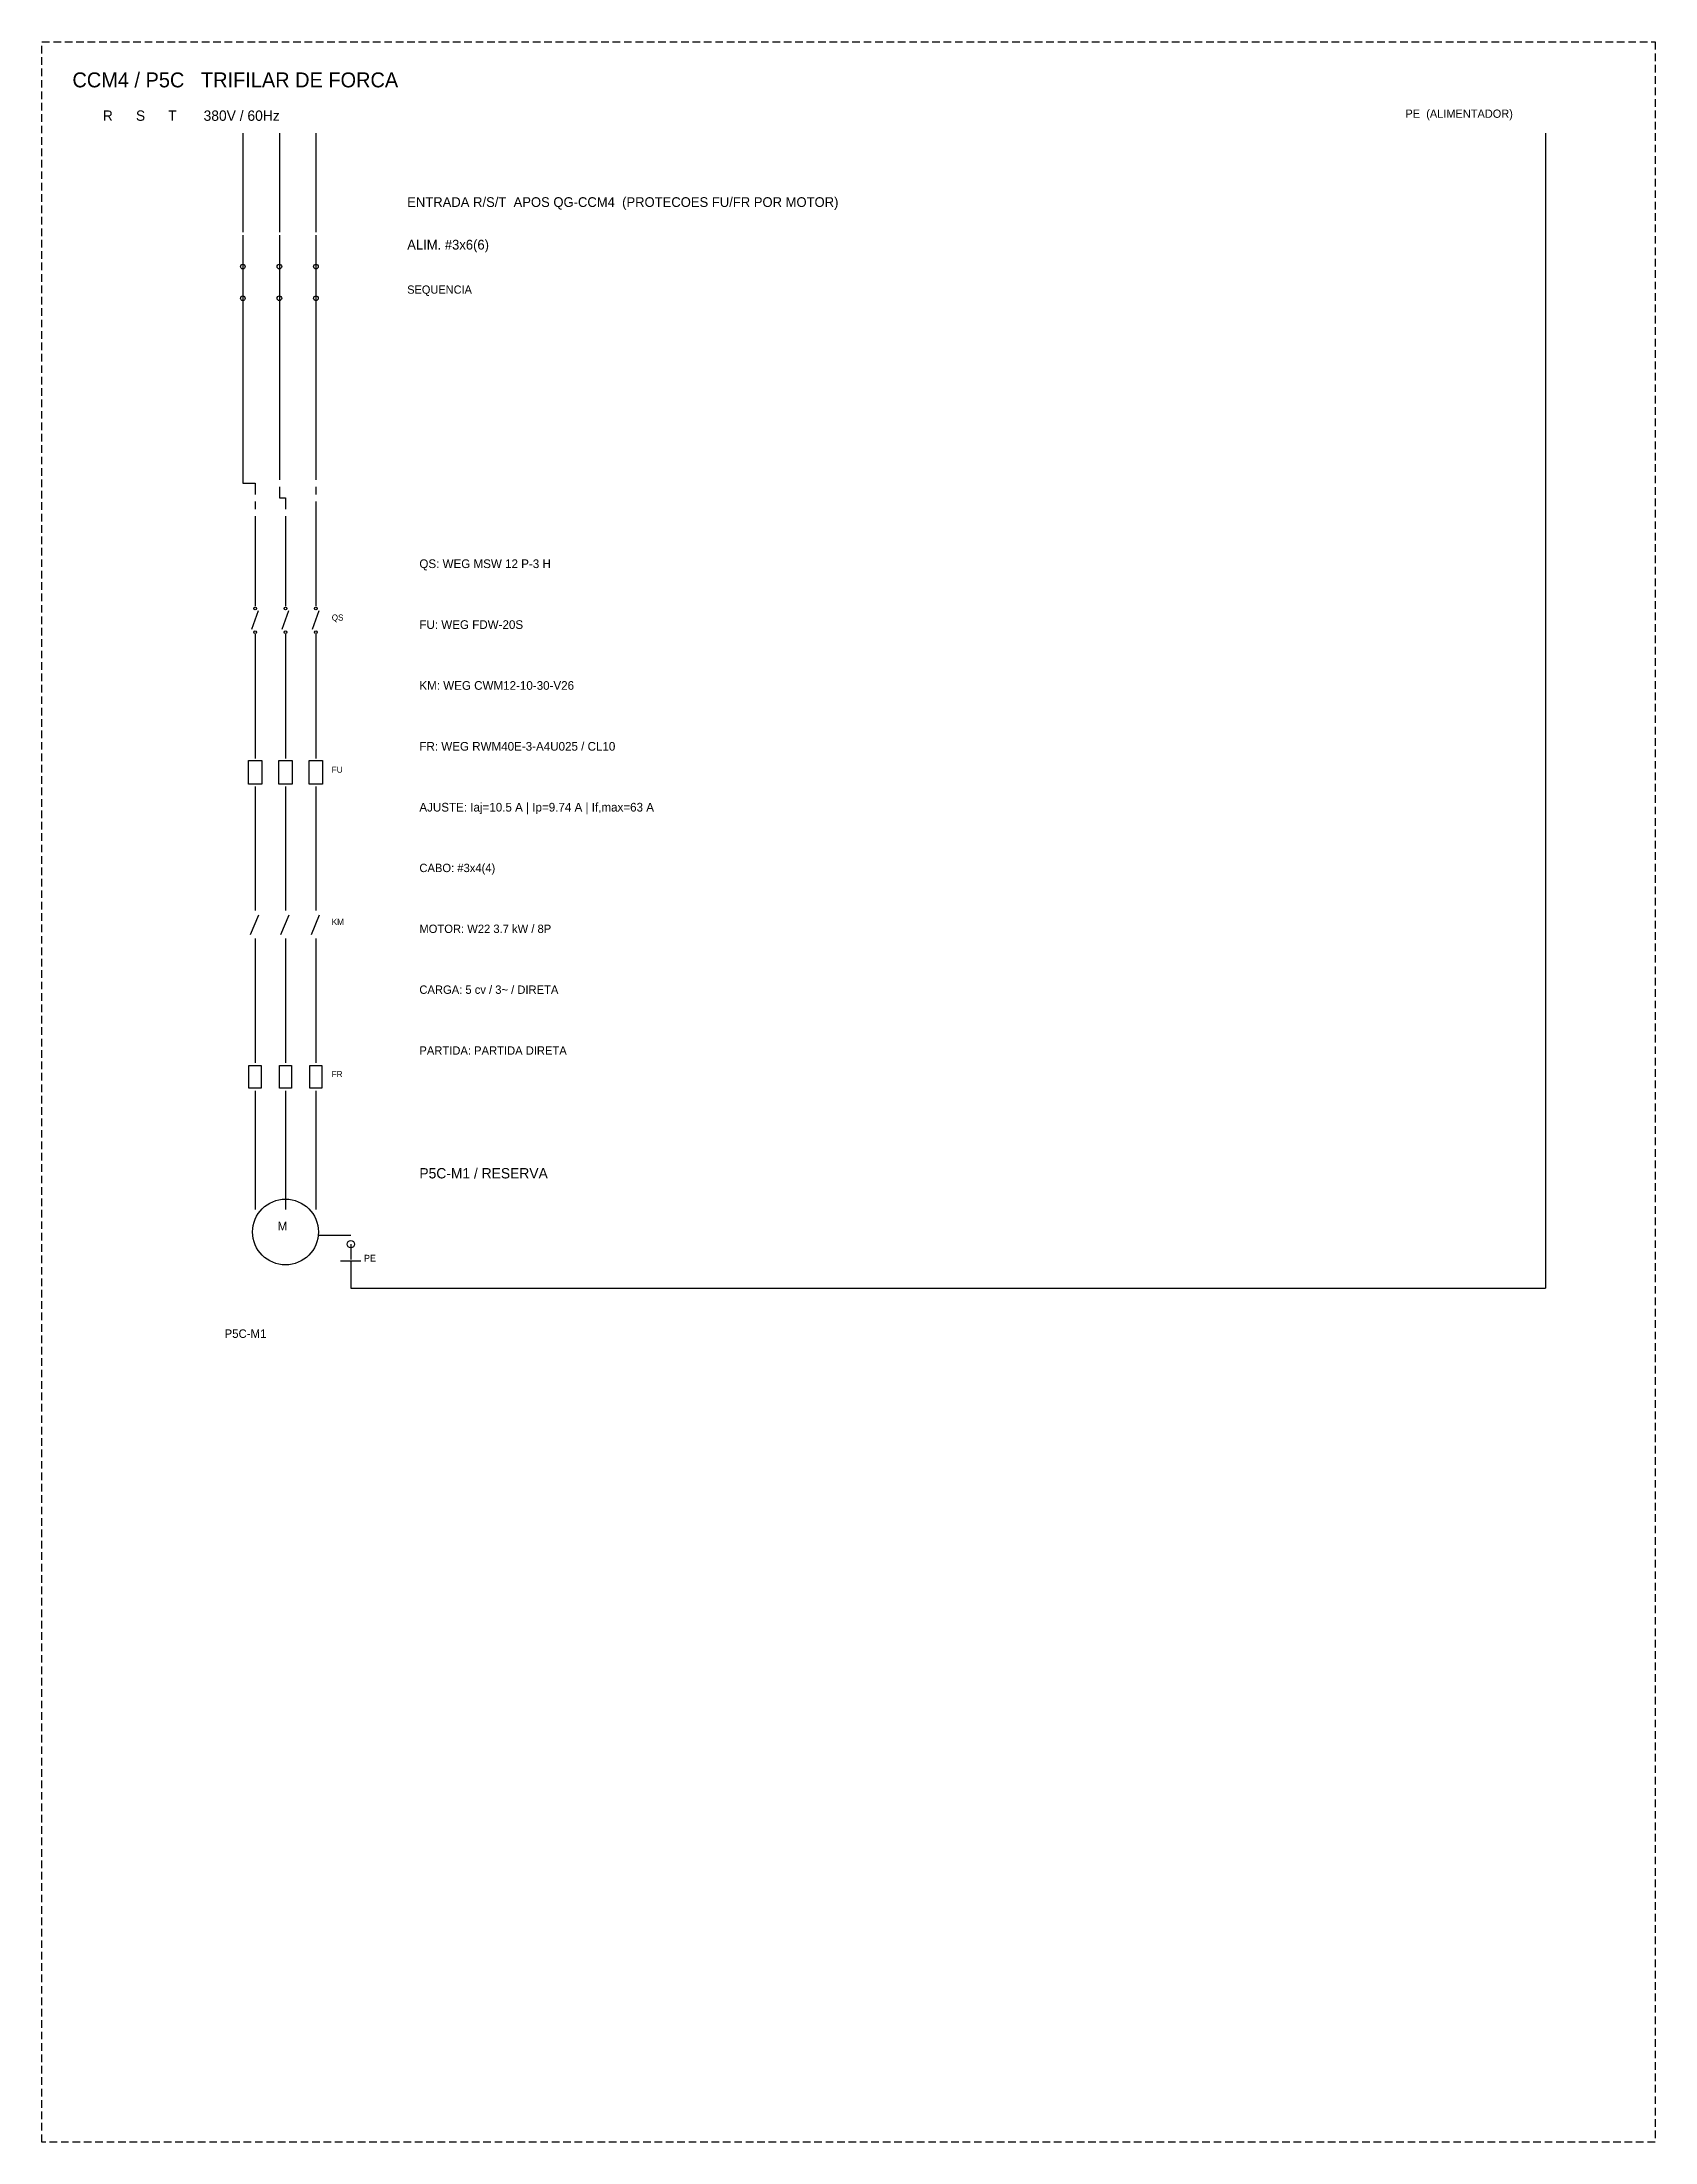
# Model space of a CAD drawing. Extents: x -646 to 641, y -554 to 322.
# Drawn here: x 14.5 to 67.5, y -253 to -184 of the extents above; entities that cross this region are included whole.
import ezdxf

# ---------------------------------------------------------------- set-up
doc = ezdxf.new("R2010")
doc.units = 0
doc.header["$MEASUREMENT"] = 0
doc.linetypes.add('HIDDEN', pattern=[0.375, 0.25, -0.125])
doc.layers.add('_ELT_UNIFILAR_PROC_TEXTO', color=1, linetype='Continuous')
doc.layers.add('ELET_TRIFILAR_TEXTO', color=4, linetype='Continuous')
doc.layers.add('ELET_TRIFILAR_DESENHO', color=5, linetype='Continuous', plot=False)

msp = doc.modelspace()

# ---------------------------------------------------------------- texts
at = {"layer": '_ELT_UNIFILAR_PROC_TEXTO', "attachment_point": 1}
for s, insert, char_height in [('P5C-M1 / RESERVA', (26.9, -221), 0.34), ('P5C-M1', (20.5, -226.3), 0.28)]:
    msp.add_mtext(s, dxfattribs=dict(at, insert=insert, char_height=char_height))
at = {"layer": 'ELET_TRIFILAR_TEXTO', "attachment_point": 1}
for s, insert, char_height in [('CCM4 / P5C   TRIFILAR DE FORCA', (15.5, -185), 0.49), ('R      S      T       380V / 60Hz', (16.5, -186.25), 0.34), ('PE  (ALIMENTADOR)', (59.3, -186.22), 0.27), ('ENTRADA R/S/T  APOS QG-CCM4  (PROTECOES FU/FR POR MOTOR)', (26.5, -189.1), 0.32), ('ALIM. #3x6(6)', (26.5, -190.5), 0.32), ('SEQUENCIA  ', (26.5, -192), 0.27), ('QS: WEG MSW 12 P-3 H', (26.9, -201), 0.285), ('QS', (24.02, -202.81), 0.2), ('FU: WEG FDW-20S', (26.9, -203), 0.285), ('KM: WEG CWM12-10-30-V26', (26.9, -205), 0.285), ('FR: WEG RWM40E-3-A4U025 / CL10', (26.9, -207), 0.285), ('FU', (24.02, -207.81), 0.2), ('AJUSTE: Iaj=10.5 A | Ip=9.74 A | If,max=63 A', (26.9, -209), 0.285), ('CABO: #3x4(4)', (26.9, -211), 0.275), ('KM', (24.02, -212.81), 0.2), ('MOTOR: W22 3.7 kW / 8P', (26.9, -213), 0.275), ('CARGA: 5 cv / 3~ / DIRETA', (26.9, -215), 0.275), ('PARTIDA: PARTIDA DIRETA', (26.9, -217), 0.275), ('FR', (24.02, -217.81), 0.2), ('M', (22.24, -222.76), 0.29), ('PE', (25.08, -223.85), 0.22)]:
    msp.add_mtext(s, dxfattribs=dict(at, insert=insert, char_height=char_height))

# ---------------------------------------------------------------- linework, layer by layer
at = {"layer": 'ELET_TRIFILAR_DESENHO'}
for p, q in [((21.1, -187), (21.1, -190.25)), ((22.3, -187), (22.3, -190.25)), ((23.5, -187), (23.5, -190.25)), ((63.9, -187), (63.9, -224.95)), ((21.1, -190.35), (21.1, -191.29)), ((22.3, -190.35), (22.3, -191.29)), ((23.5, -190.35), (23.5, -191.29)), ((21.1, -191.29), (21.1, -192.51)), ((22.3, -191.29), (22.3, -192.51)), ((23.5, -191.29), (23.5, -192.51)), ((21.1, -192.51), (21.1, -193.45)), ((22.3, -192.51), (22.3, -193.45)), ((23.5, -192.51), (23.5, -193.45)), ((21.1, -193.45), (21.1, -198.5)), ((22.3, -193.45), (22.3, -198.385)), ((23.5, -193.45), (23.5, -198.385)), ((21.1, -198.5), (21.5, -198.5)), ((21.5, -198.5), (21.5, -198.865)), ((22.3, -198.615), (22.3, -198.98)), ((23.5, -198.615), (23.5, -198.865)), ((21.5, -199.095), (21.5, -199.345)), ((22.3, -198.98), (22.5, -198.98)), ((22.5, -198.98), (22.5, -199.345)), ((23.5, -199.095), (23.5, -199.46)), ((21.5, -199.575), (21.5, -200.4)), ((22.5, -199.575), (22.5, -200.4)), ((23.5, -199.46), (23.5, -199.46)), ((23.5, -199.46), (23.5, -200.4)), ((21.5, -200.4), (21.5, -201.68)), ((22.5, -200.4), (22.5, -201.68)), ((23.5, -200.4), (23.5, -201.68)), ((21.5, -201.68), (21.5, -202.54)), ((22.5, -201.68), (22.5, -202.54)), ((23.5, -201.68), (23.5, -202.54)), ((21.39, -203.29), (21.61, -202.68)), ((22.39, -203.29), (22.61, -202.68)), ((23.39, -203.29), (23.61, -202.68)), ((21.5, -203.46), (21.5, -204.32)), ((22.5, -203.46), (22.5, -204.32)), ((23.5, -203.46), (23.5, -204.32)), ((21.5, -204.32), (21.5, -206.68)), ((22.5, -204.32), (22.5, -206.68)), ((23.5, -204.32), (23.5, -206.68)), ((21.5, -206.68), (21.5, -207.54)), ((22.5, -206.68), (22.5, -207.54)), ((23.5, -206.68), (23.5, -207.54)), ((21.5, -208.46), (21.5, -209.32)), ((22.5, -208.46), (22.5, -209.32)), ((23.5, -208.46), (23.5, -209.32)), ((21.5, -209.32), (21.5, -211.68)), ((22.5, -209.32), (22.5, -211.68)), ((23.5, -209.32), (23.5, -211.68)), ((21.5, -211.68), (21.5, -212.54)), ((22.5, -211.68), (22.5, -212.54)), ((23.5, -211.68), (23.5, -212.54)), ((21.35, -213.33), (21.62, -212.68)), ((22.35, -213.33), (22.62, -212.68)), ((23.35, -213.33), (23.62, -212.68)), ((21.5, -213.46), (21.5, -214.32)), ((22.5, -213.46), (22.5, -214.32)), ((23.5, -213.46), (23.5, -214.32)), ((21.5, -214.32), (21.5, -216.68)), ((22.5, -214.32), (22.5, -216.68)), ((23.5, -214.32), (23.5, -216.68)), ((21.5, -216.68), (21.5, -217.54)), ((22.5, -216.68), (22.5, -217.54)), ((23.5, -216.68), (23.5, -217.54)), ((21.5, -218.46), (21.5, -219.32)), ((22.5, -218.46), (22.5, -219.32)), ((23.5, -218.46), (23.5, -219.32)), ((21.5, -219.32), (21.5, -221)), ((22.5, -219.32), (22.5, -221)), ((23.5, -219.32), (23.5, -221)), ((21.5, -221), (21.5, -222.36)), ((22.5, -221), (22.5, -222.36)), ((23.5, -221), (23.5, -222.36)), ((23.58, -223.2), (24.65, -223.2)), ((24.65, -223.5), (24.65, -224)), ((24.31, -224.05), (24.98, -224.05)), ((24.65, -224.05), (24.65, -224.95)), ((24.65, -224.95), (63.9, -224.95))]:
    msp.add_line(p, q, dxfattribs=at)
at = {"layer": 'ELET_TRIFILAR_DESENHO', "linetype": 'HIDDEN'}
msp.add_lwpolyline([(14.5, -184), (67.5, -184), (67.5, -253), (14.5, -253)], close=True, dxfattribs=at)
at = {"layer": 'ELET_TRIFILAR_DESENHO'}
for points in [[(21.28, -207.61), (21.72, -207.61), (21.72, -208.39), (21.28, -208.39)], [(22.28, -207.61), (22.72, -207.61), (22.72, -208.39), (22.28, -208.39)], [(23.28, -207.61), (23.72, -207.61), (23.72, -208.39), (23.28, -208.39)], [(21.3, -217.63), (21.7, -217.63), (21.7, -218.37), (21.3, -218.37)], [(22.3, -217.63), (22.7, -217.63), (22.7, -218.37), (22.3, -218.37)], [(23.3, -217.63), (23.7, -217.63), (23.7, -218.37), (23.3, -218.37)]]:
    msp.add_lwpolyline(points, close=True, dxfattribs=at)
for centre, radius in [((21.1, -191.38), 0.075), ((22.3, -191.38), 0.075), ((23.5, -191.38), 0.075), ((21.1, -192.42), 0.075), ((22.3, -192.42), 0.075), ((23.5, -192.42), 0.075), ((21.5, -202.61), 0.045), ((22.5, -202.61), 0.045), ((23.5, -202.61), 0.045), ((21.5, -203.39), 0.045), ((22.5, -203.39), 0.045), ((23.5, -203.39), 0.045), ((22.5, -223.1), 1.08), ((24.65, -223.5), 0.12)]:
    msp.add_circle(centre, radius, dxfattribs=at)

msp.set_redraw_order([(e.dxf.handle, doc.entitydb.next_handle()) for e in msp.query("TEXT MTEXT ATTDEF DIMENSION ARC_DIMENSION")])  # texts and dimensions are drawn at this point

doc.saveas('drawing.dxf')
